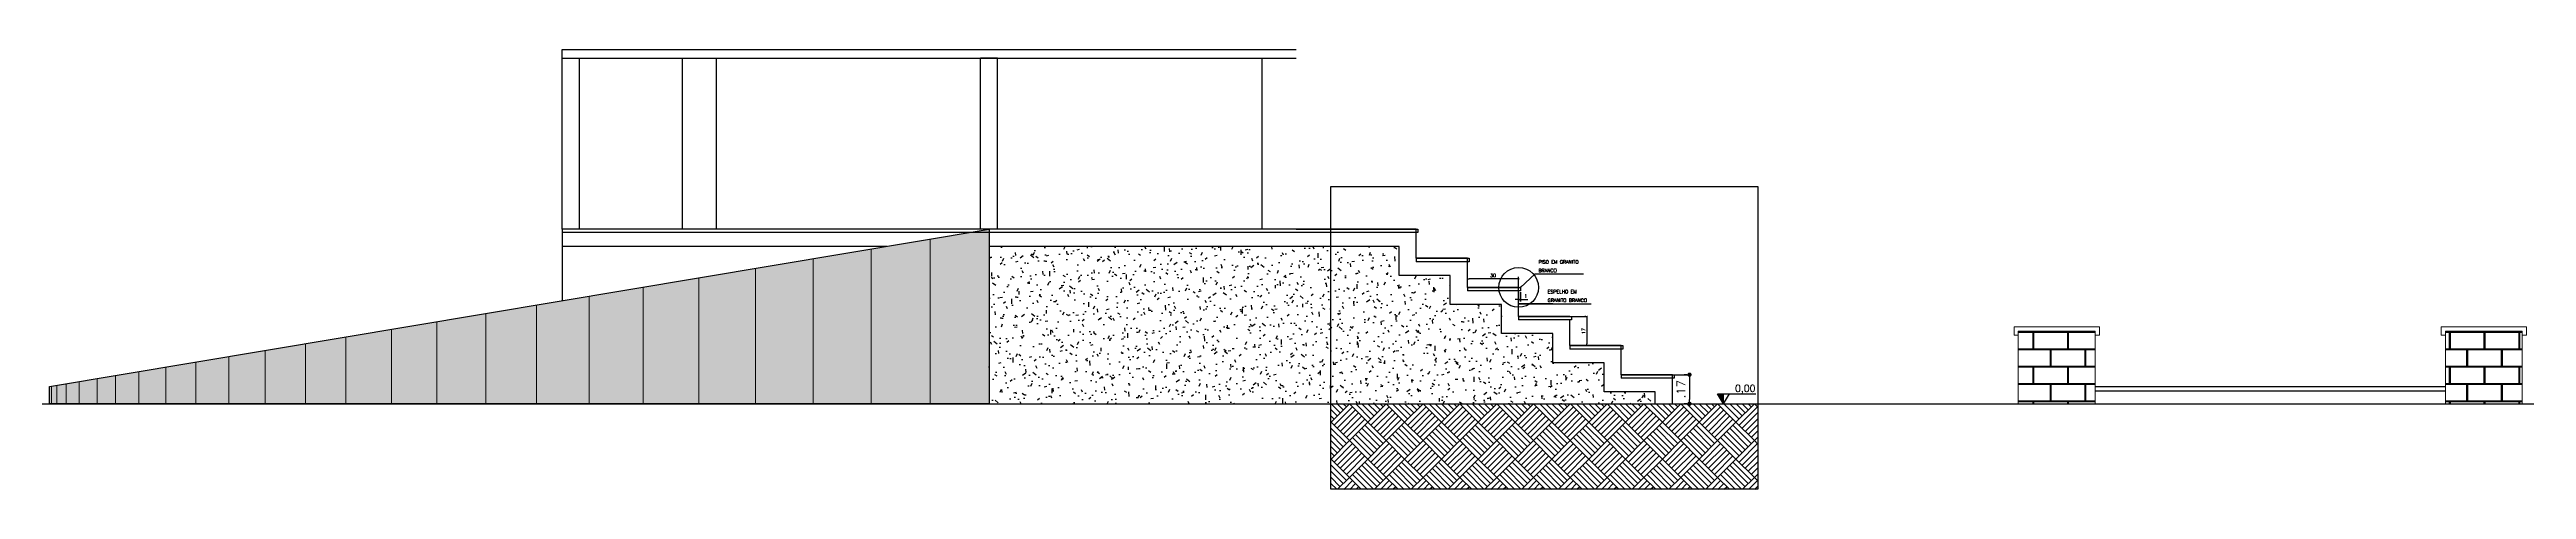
# Model space of a CAD drawing. Extents: x 387222 to 388513, y 9633222 to 9634061.
# Drawn here: x 387646.23 to 387660.73, y 9633376.67 to 9633379.24 of the extents above; entities that cross this region are included whole.
import ezdxf
from ezdxf.enums import TextEntityAlignment as Align

# ---------------------------------------------------------------- set-up
doc = ezdxf.new("R2010")
doc.units = 0
doc.header["$LTSCALE"] = 0.049213
doc.header["$PDSIZE"] = -2.5
doc.linetypes.add('ACAD_PROJEÇÃO', pattern=[0.2, 0.1, -0.1])
doc.layers.get('Defpoints').update_dxf_attribs({"color": 8})
for name, color, linetype in [('AI-Cotas', 12, 'Continuous'), ('AI-Símbolo', 12, 'Continuous'), ('ARQ_VISTA01', 7, 'Continuous'), ('HACH', 8, 'Continuous'), ('HACHURA', 253, 'Continuous'), ('MEIO-FIO', 3, 'Continuous'), ('P1', 1, 'Continuous'), ('P2', 2, 'Continuous'), ('PROJEÇÃO', 8, 'ACAD_PROJEÇÃO')]:
    doc.layers.add(name, color=color, linetype=linetype)
doc.layers.add('PERGOLA', color=2, linetype='Continuous', lineweight=13)
doc.layers.add('Rachura', color=253, linetype='Continuous', lineweight=5)
doc.styles.add('RS', font='ROMANS.SHX', dxfattribs={"width": 1.1})
doc.styles.add('RS10', font='romans.shx', dxfattribs={"height": 0.02})
doc.styles.add('RS25', font='romans.shx', dxfattribs={"height": 0.05})
doc.dimstyles.new('Cota 10', dxfattribs={"dimscale": 0.01, "dimtxt": 0.02, "dimasz": 1, "dimexe": 1.25, "dimexo": 0.625, "dimgap": 1, "dimtad": 1, "dimdec": 0, "dimlfac": 100, "dimzin": 4, "dimdsep": 46, "dimtxsty": 'RS10', "dimblk": 'DOT', "dimcen": 0.1, "dimclrd": 12, "dimclre": 12, "dimclrt": 2, "dimadec": 0, "dimazin": 0, "dimtfac": 1, "dimtdec": 0, "dimtix": 1, "dimtmove": 0, "dimatfit": 3, "dimldrblk": 'DOT', "dimfxl": 1.25, "dimarcsym": 0})
doc.dimstyles.new('Cota 25', dxfattribs={"dimscale": 0.025, "dimtxt": 0.05, "dimasz": 1, "dimexe": 1.25, "dimexo": 0.625, "dimgap": 1, "dimtad": 1, "dimzin": 4, "dimdsep": 46, "dimtxsty": 'RS25', "dimblk": 'DOT', "dimcen": 0.1, "dimclrd": 12, "dimclre": 12, "dimclrt": 2, "dimadec": 0, "dimazin": 0, "dimtfac": 1, "dimtix": 1, "dimtmove": 0, "dimatfit": 3, "dimldrblk": 'DOT', "dimfxl": 1.25, "dimarcsym": 0})
pattern_1 = [(0, (0, 27.89126), (0.1016, 0.1016), [0.1984375, -0.0047625]), (0, (-0.1016, 27.89602), (0.1016, 0.1016), [0.1984375, -0.0047625]), (90, (0, 27.89126), (-0.1016, 0.1016), [-0.1063625, 0.0968375]), (90, (-0.00476, 27.89126), (-0.1016, 0.1016), [-0.1063625, 0.0968375])]

# ---------------------------------------------------------------- blocks, each defined once
blk = doc.blocks.new('_Dot')
at = {"color": 0, "linetype": 'ByBlock', "lineweight": -2}
blk.add_line((-0.5, 0), (-1, 0), dxfattribs=at)
at = {"color": 0, "linetype": 'ByBlock', "const_width": 0.5}
blk.add_lwpolyline([(-0.25, 0, 1), (0.25, 0, 1)], format="xyb", close=True, dxfattribs=at)
blk = doc.blocks.new('*D446')
at = {"layer": 'AI-Cotas', "color": 12, "lineweight": -2, "transparency": 16777216}
for p, q in [((387655.816, 9633377.337), (387655.8, 9633377.337)), ((387655.832, 9633377.312), (387655.832, 9633377.192)), ((387655.816, 9633377.167), (387655.8, 9633377.167))]:
    blk.add_line(p, q, dxfattribs=at)
at = {"layer": 'Defpoints', "color": 0, "transparency": 16777216}
for p in [(387655.832, 9633377.337), (387655.832, 9633377.167), (387655.832, 9633377.167)]:
    blk.add_point(p, dxfattribs=at)
at = {"layer": 'AI-Cotas', "color": 12, "lineweight": -2, "transparency": 16777216, "xscale": 0.025, "yscale": 0.025, "zscale": 0.025}
for p, rotation in [((387655.832, 9633377.337), 90), ((387655.832, 9633377.167), 270)]:
    blk.add_blockref('_Dot', p, dxfattribs=dict(at, rotation=rotation))
at = {"layer": 'AI-Cotas', "color": 2, "transparency": 16777216, "insert": (387655.782, 9633377.252), "char_height": 0.05, "attachment_point": 5, "rotation": 90, "style": 'RS25'}
blk.add_mtext('.17', dxfattribs=at)
blk = doc.blocks.new('*D447')
at = {"layer": 'AI-Cotas', "color": 12, "lineweight": -2, "transparency": 16777216}
for p, q in [((387655.225, 9633377.677), (387655.219, 9633377.677)), ((387655.232, 9633377.667), (387655.232, 9633377.517)), ((387655.225, 9633377.507), (387655.219, 9633377.507))]:
    blk.add_line(p, q, dxfattribs=at)
at = {"layer": 'Defpoints', "color": 0, "transparency": 16777216}
for p in [(387655.232, 9633377.677), (387655.232, 9633377.507), (387655.232, 9633377.507)]:
    blk.add_point(p, dxfattribs=at)
at = {"layer": 'AI-Cotas', "color": 12, "lineweight": -2, "transparency": 16777216, "xscale": 0.01, "yscale": 0.01, "zscale": 0.01}
for p, rotation in [((387655.232, 9633377.677), 90), ((387655.232, 9633377.507), 270)]:
    blk.add_blockref('_Dot', p, dxfattribs=dict(at, rotation=rotation))
at = {"layer": 'AI-Cotas', "color": 2, "transparency": 16777216, "insert": (387655.212, 9633377.592), "char_height": 0.02, "attachment_point": 5, "rotation": 90, "style": 'RS10'}
blk.add_mtext('17', dxfattribs=at)
blk = doc.blocks.new('niv-cort')
at = {"color": 0}
for p, q in [((0, 0), (-0.07, 0.118)), ((-0.07, 0.118), (0.376, 0.118)), ((0, 0), (0.068, 0.118)), ((0, 0), (0, 0.118))]:
    blk.add_line(p, q, dxfattribs=at)
at = {"color": 251}
blk.add_solid([(0, 0), (0, 0.118), (-0.07, 0.118)], dxfattribs=at)
at = {"color": 2, "style": 'RS'}
blk.add_attdef('RN0,00', text='', height=0.08, dxfattribs=at).set_placement((0.373, 0.14), align=Align.RIGHT)
blk = doc.blocks.new('*D448')
at = {"layer": 'AI-Cotas', "color": 12, "lineweight": -2, "transparency": 16777216}
for p, q in [((387654.822, 9633377.777), (387654.812, 9633377.777)), ((387654.832, 9633377.82), (387654.832, 9633377.764)), ((387654.832, 9633377.777), (387654.842, 9633377.777)), ((387654.842, 9633377.82), (387654.842, 9633377.764)), ((387654.852, 9633377.777), (387654.886, 9633377.777))]:
    blk.add_line(p, q, dxfattribs=at)
at = {"layer": 'Defpoints', "color": 0, "transparency": 16777216}
for p in [(387654.832, 9633377.827), (387654.842, 9633377.827), (387654.842, 9633377.777)]:
    blk.add_point(p, dxfattribs=at)
at = {"layer": 'AI-Cotas', "color": 12, "lineweight": -2, "transparency": 16777216, "xscale": 0.01, "yscale": 0.01, "zscale": 0.01}
blk.add_blockref('_Dot', (387654.832, 9633377.777), dxfattribs=at)
at = {"layer": 'AI-Cotas', "color": 12, "lineweight": -2, "transparency": 16777216, "xscale": 0.01, "yscale": 0.01, "zscale": 0.01, "rotation": 180}
blk.add_blockref('_Dot', (387654.842, 9633377.777), dxfattribs=at)
at = {"layer": 'AI-Cotas', "color": 2, "transparency": 16777216, "insert": (387654.874, 9633377.797), "char_height": 0.02, "attachment_point": 5, "style": 'RS10'}
blk.add_mtext('1', dxfattribs=at)
blk = doc.blocks.new('*D449')
at = {"layer": 'AI-Cotas', "color": 12, "lineweight": -2, "transparency": 16777216}
for p, q in [((387654.532, 9633377.853), (387654.532, 9633377.909)), ((387654.832, 9633377.833), (387654.832, 9633377.909)), ((387654.822, 9633377.897), (387654.542, 9633377.897))]:
    blk.add_line(p, q, dxfattribs=at)
at = {"layer": 'Defpoints', "color": 0, "transparency": 16777216}
for p in [(387654.532, 9633377.897), (387654.532, 9633377.847), (387654.832, 9633377.827)]:
    blk.add_point(p, dxfattribs=at)
at = {"layer": 'AI-Cotas', "color": 12, "lineweight": -2, "transparency": 16777216, "xscale": 0.01, "yscale": 0.01, "zscale": 0.01, "rotation": 180}
blk.add_blockref('_Dot', (387654.532, 9633377.897), dxfattribs=at)
at = {"layer": 'AI-Cotas', "color": 12, "lineweight": -2, "transparency": 16777216, "xscale": 0.01, "yscale": 0.01, "zscale": 0.01}
blk.add_blockref('_Dot', (387654.832, 9633377.897), dxfattribs=at)
at = {"layer": 'AI-Cotas', "color": 2, "transparency": 16777216, "insert": (387654.682, 9633377.917), "char_height": 0.02, "attachment_point": 5, "style": 'RS10'}
blk.add_mtext('30', dxfattribs=at)

msp = doc.modelspace()

# ---------------------------------------------------------------- hatches: boundary and pattern name
h = msp.add_hatch()
h.set_pattern_fill('ANSI31', color=256)
h.set_pattern_definition([(45, (0, -10), (-2.2450640303, 2.2450640303), [])])
h.paths.add_polyline_path([(387653.732, 9633377.167), (387656.232, 9633377.167), (387656.232, 9633376.667), (387653.732, 9633376.667)])
at = {"layer": 'ARQ_VISTA01'}
h = msp.add_hatch(dxfattribs=at)
h.set_pattern_fill('AR-B816C', color=256, scale=0.0005)
h.set_pattern_definition(pattern_1)
h.paths.add_polyline_path([(387658.207, 9633377.167), (387658.207, 9633377.592), (387657.757, 9633377.592), (387657.757, 9633377.167)])
h = msp.add_hatch(dxfattribs=at)
h.set_pattern_fill('AR-B816C', color=256, scale=0.0005)
h.set_pattern_definition(pattern_1)
h.paths.add_polyline_path([(387660.257, 9633377.592), (387660.707, 9633377.592), (387660.707, 9633377.167), (387660.257, 9633377.167)])
at = {"layer": 'HACH'}
h = msp.add_hatch(dxfattribs=at)
h.set_pattern_fill('AR-SAND', color=256, scale=0.001, style=0)
h.set_pattern_definition([(37.5, (0, 27.89126), (-0.00160003129598, 0.04894132373293), [0, -0.038608, 0, -0.04318, 0, -0.041275]), (7.5, (0, 27.89126), (0.0449523283138, 0.07168251005684), [0, -0.020828, 0, -0.034798, 0, -0.013335]), (327.5, (-0.03124, 27.89126), (0.07909923702415, 0.00014371846785), [0, -0.0127, 0, -0.04572, 0, -0.05969]), (317.5, (-0.03124, 27.89126), (0.07635564524723, 0.0222929323257), [0, -0.00635, 0, -0.029972, 0, -0.03429])])
h.paths.add_polyline_path([(387646.232, 9633377.167), (387646.232, 9633377.267), (387651.732, 9633378.187), (387651.732, 9633377.167)])
at = {"layer": 'HACHURA'}
h = msp.add_hatch(dxfattribs=at)
h.set_pattern_fill('AR-CONC', color=256, scale=0.001, angle=45)
h.set_pattern_definition([(95, (0, -10), (0.1400946503458, 0.1175533794048), [0.01905, -0.20955]), (40, (0, -10), (-0.1600184531424, 0.110176728579), [0.01524, -0.16764058417]), (145.4514447, (0.01167, -9.9902), (-0.0199237976297, 0.227730102137), [0.0161900088, -0.1780902446]), (91.1842, (-0.03592, -9.96408), (0.2214102432305, 0.1619534128743), [0.028575, -0.314325]), (141.63555761, (-0.01747, -9.95058), (-0.007086617476, 0.342826763615), [0.02428502314, -0.26713560816]), (36.18415117, (-0.03592, -9.96408), (-0.007086617458, 0.342826763616), [0.02285996707, -0.25145973192]), (66, (-0.00898, -9.9551), (0.1795199793093, 0.0348951490744), [0.01905, -0.20955]), (11, (-0.00898, -9.9551), (-0.0865399265223, 0.1739411931938), [0.01524, -0.16764]), (116.451445, (0.00598, -9.95219), (0.0929800518757, 0.2088363427013), [0.0161900088, -0.1780899376]), (82.5, (0, -10), (-0.0576054690678, 0.0619734136736), [0, -0.165608, 0, -0.17018, 0, -0.168275]), (52.5, (0, -10), (-0.0235897273194, 0.1180870002747), [0, -0.097028, 0, -0.161798, 0, -0.064135]), (12.5, (-0.04005, -10.04005), (0.0999278630325, 0.0918261955827), [0, -0.0635, 0, -0.19812, 0, -0.26289]), (2.5, (-0.05801, -10.05801), (0.0867639044182, 0.1227223928811), [0, -0.08255, 0, -0.131572, 0, -0.18669])])
h.paths.add_polyline_path([(387654.432, 9633377.917), (387654.132, 9633377.917), (387654.132, 9633378.087), (387651.732, 9633378.087), (387651.732, 9633377.167), (387655.632, 9633377.167), (387655.632, 9633377.237), (387655.332, 9633377.237), (387655.332, 9633377.407), (387655.032, 9633377.407), (387655.032, 9633377.577), (387654.732, 9633377.577), (387654.732, 9633377.747), (387654.432, 9633377.747)])
h = msp.add_hatch(dxfattribs=at)
h.set_pattern_fill('AR-PARQ1', color=256, scale=0.0005, angle=45)
h.set_pattern_definition([(135, (0, -10), (-0.2155261469057, 1e-17), [0.1524, -0.1524]), (135, (0.01796, -9.98204), (-0.2155261469057, 1e-17), [0.1524, -0.1524]), (135, (0.03592, -9.96408), (-0.2155261469057, 1e-17), [0.1524, -0.1524]), (135, (0.05388, -9.94612), (-0.2155261469057, 1e-17), [0.1524, -0.1524]), (135, (0.07184, -9.92816), (-0.2155261469057, 1e-17), [0.1524, -0.1524]), (135, (0.0898, -9.9102), (-0.2155261469057, 1e-17), [0.1524, -0.1524]), (135, (0.10776, -9.89224), (-0.2155261469057, 1e-17), [0.1524, -0.1524]), (45, (-0.10776, -9.89224), (0.2155261469057, -1e-17), [0.1524, -0.1524]), (45, (-0.12572, -9.87428), (0.2155261469057, -1e-17), [0.1524, -0.1524]), (45, (-0.14368, -9.85632), (0.2155261469057, -1e-17), [0.1524, -0.1524]), (45, (-0.16164, -9.83836), (0.2155261469057, -1e-17), [0.1524, -0.1524]), (45, (-0.1796, -9.8204), (0.2155261469057, -1e-17), [0.1524, -0.1524]), (45, (-0.19757, -9.80243), (0.2155261469057, -1e-17), [0.1524, -0.1524]), (45, (-0.21553, -9.78447), (0.2155261469057, -1e-17), [0.1524, -0.1524])])
h.paths.add_polyline_path([(387653.732, 9633377.167), (387656.232, 9633377.167), (387656.232, 9633376.667), (387653.732, 9633376.667)])

# ---------------------------------------------------------------- linework, layer by layer
for points in [[(387649.935, 9633379.187), (387649.935, 9633378.187)], [(387650.135, 9633379.187), (387650.135, 9633378.187)], [(387653.329, 9633379.187), (387653.329, 9633378.187)], [(387637.754, 9633377.167), (387675.985, 9633377.167)]]:
    msp.add_lwpolyline(points)
msp.add_lwpolyline([(387653.732, 9633377.167), (387656.232, 9633377.167), (387656.232, 9633376.667), (387653.732, 9633376.667)], close=True)
at = {"layer": 'AI-Cotas'}
msp.add_lwpolyline([(387655.032, 9633377.752), (387654.832, 9633377.752)], dxfattribs=at)
at = {"layer": 'Defpoints'}
msp.add_lwpolyline([(387656.232, 9633376.667), (387653.732, 9633376.667), (387653.732, 9633378.437), (387656.232, 9633378.437)], close=True, dxfattribs=at)
at = {"layer": 'MEIO-FIO'}
for points in [[(387646.232, 9633377.167), (387646.232, 9633377.267), (387651.732, 9633378.187), (387651.732, 9633377.167), (387646.232, 9633377.167)], [(387658.207, 9633377.267), (387660.257, 9633377.267)], [(387658.207, 9633377.242), (387660.257, 9633377.242)]]:
    msp.add_lwpolyline(points, dxfattribs=at)
at = {"layer": 'P1'}
msp.add_circle((387654.832, 9633377.847), 0.116, dxfattribs=at)
at = {"layer": 'P2'}
for p, q in [((387649.232, 9633378.187), (387649.232, 9633379.237)), ((387649.332, 9633379.187), (387649.332, 9633378.187)), ((387651.682, 9633378.187), (387651.682, 9633379.187)), ((387651.782, 9633378.187), (387651.782, 9633379.187))]:
    msp.add_line(p, q, dxfattribs=at)
for points in [[(387649.232, 9633379.237), (387653.529, 9633379.237)], [(387649.232, 9633379.187), (387653.529, 9633379.187)], [(387651.782, 9633379.187), (387651.682, 9633379.187)], [(387649.232, 9633378.187), (387649.232, 9633377.769)], [(387653.529, 9633378.187), (387654.242, 9633378.187), (387654.242, 9633378.167), (387649.232, 9633378.167)], [(387654.832, 9633377.847), (387654.532, 9633377.847), (387654.532, 9633378.017), (387654.232, 9633378.017), (387654.232, 9633378.187), (387649.232, 9633378.187)], [(387651.134, 9633378.087), (387649.232, 9633378.087)], [(387655.632, 9633377.167), (387655.632, 9633377.237), (387655.332, 9633377.237), (387655.332, 9633377.407), (387655.032, 9633377.407), (387655.032, 9633377.577), (387654.732, 9633377.577), (387654.732, 9633377.747), (387654.432, 9633377.747), (387654.432, 9633377.917), (387654.132, 9633377.917), (387654.132, 9633378.087), (387651.732, 9633378.087)], [(387654.232, 9633378.017), (387654.542, 9633378.017), (387654.542, 9633377.997), (387654.232, 9633377.997)], [(387654.232, 9633378.017), (387654.232, 9633377.997)], [(387654.532, 9633377.847), (387654.842, 9633377.847), (387654.842, 9633377.827), (387654.532, 9633377.827)], [(387654.532, 9633377.847), (387654.532, 9633377.827)], [(387655.132, 9633377.677), (387654.832, 9633377.677), (387654.832, 9633377.827)], [(387654.832, 9633377.677), (387655.142, 9633377.677), (387655.142, 9633377.657), (387654.832, 9633377.657)], [(387654.832, 9633377.677), (387654.832, 9633377.657)], [(387655.732, 9633377.167), (387655.732, 9633377.337), (387655.432, 9633377.337), (387655.432, 9633377.507), (387655.132, 9633377.507), (387655.132, 9633377.657)], [(387655.132, 9633377.507), (387655.442, 9633377.507), (387655.442, 9633377.487), (387655.132, 9633377.487)], [(387655.132, 9633377.507), (387655.132, 9633377.487)], [(387655.432, 9633377.337), (387655.742, 9633377.337), (387655.742, 9633377.317), (387655.432, 9633377.317)], [(387655.432, 9633377.337), (387655.432, 9633377.317)]]:
    msp.add_lwpolyline(points, dxfattribs=at)
at = {"layer": 'PERGOLA'}
for points in [[(387657.757, 9633377.567), (387657.732, 9633377.567), (387657.732, 9633377.617), (387658.232, 9633377.617), (387658.232, 9633377.567), (387658.207, 9633377.567)], [(387660.707, 9633377.567), (387660.732, 9633377.567), (387660.732, 9633377.617), (387660.232, 9633377.617), (387660.232, 9633377.567), (387660.257, 9633377.567)], [(387658.207, 9633377.167), (387658.207, 9633377.592), (387657.757, 9633377.592), (387657.757, 9633377.167)], [(387660.257, 9633377.167), (387660.257, 9633377.592), (387660.707, 9633377.592), (387660.707, 9633377.167)]]:
    msp.add_lwpolyline(points, dxfattribs=at)
at = {"layer": 'PROJEÇÃO', "ltscale": 10}
for points in [[(387655.132, 9633377.677), (387655.232, 9633377.677), (387655.232, 9633377.677)], [(387655.732, 9633377.337), (387655.832, 9633377.337), (387655.832, 9633377.337)]]:
    msp.add_lwpolyline(points, dxfattribs=at)
at = {"layer": 'Rachura'}
for p, q in [((387651.042, 9633377.167), (387651.042, 9633378.071)), ((387651.386, 9633377.167), (387651.386, 9633378.129)), ((387650.364, 9633377.167), (387650.364, 9633377.958)), ((387650.703, 9633377.167), (387650.703, 9633378.015)), ((387649.39, 9633377.167), (387649.39, 9633377.795)), ((387649.707, 9633377.167), (387649.707, 9633377.848)), ((387650.032, 9633377.167), (387650.032, 9633377.902)), ((387648.499, 9633377.167), (387648.499, 9633377.646)), ((387648.785, 9633377.167), (387648.785, 9633377.694)), ((387649.082, 9633377.167), (387649.082, 9633377.744)), ((387647.494, 9633377.167), (387647.494, 9633377.478)), ((387647.73, 9633377.167), (387647.73, 9633377.517)), ((387647.967, 9633377.167), (387647.967, 9633377.557)), ((387648.233, 9633377.167), (387648.233, 9633377.601)), ((387646.618, 9633377.167), (387646.618, 9633377.331)), ((387646.755, 9633377.167), (387646.755, 9633377.354)), ((387646.912, 9633377.167), (387646.912, 9633377.381)), ((387647.088, 9633377.167), (387647.088, 9633377.41)), ((387647.282, 9633377.167), (387647.282, 9633377.442)), ((387646.243, 9633377.167), (387646.243, 9633377.269)), ((387646.275, 9633377.167), (387646.275, 9633377.274)), ((387646.329, 9633377.167), (387646.329, 9633377.283)), ((387646.405, 9633377.167), (387646.405, 9633377.296)), ((387646.511, 9633377.167), (387646.511, 9633377.313))]:
    msp.add_line(p, q, dxfattribs=at)

# ---------------------------------------------------------------- block references
at = {"layer": 'AI-Símbolo', "xscale": 0.5, "yscale": 0.5, "zscale": 0.5}
msp.add_blockref('niv-cort', (387656.032, 9633377.167), dxfattribs=at).add_auto_attribs({'RN0,00': '0,00'})

# ---------------------------------------------------------------- texts
at = {"color": 2, "insert": (387654.948, 9633377.936), "char_height": 0.02, "attachment_point": 7, "style": 'RS10'}
msp.add_mtext('\\pxsm1.5;PISO EM GRANITO\\PBRANCO', dxfattribs=at)
at = {"layer": 'AI-Cotas', "color": 2, "insert": (387655.002, 9633377.762), "char_height": 0.02, "attachment_point": 7, "style": 'RS10'}
msp.add_mtext('\\pxsm1.5;ESPELHO EM\\PGRANITO BRANCO', dxfattribs=at)

# ---------------------------------------------------------------- dimensions: what is measured, and where the dimension line sits
at = {"layer": 'AI-Cotas'}
dim = msp.add_linear_dim(base=(387654.532, 9633377.897), p1=(387654.832, 9633377.827), p2=(387654.532, 9633377.847), dimstyle='Cota 10', dxfattribs=at)
dim.commit()
dim.dimension.update_dxf_attribs({"geometry": '*D449', "text_midpoint": (387654.682, 9633377.917)})
dim = msp.add_linear_dim(base=(387654.842, 9633377.777), p1=(387654.832, 9633377.827), p2=(387654.842, 9633377.827), dimstyle='Cota 10', dxfattribs=at)
dim.commit()
dim.dimension.update_dxf_attribs({"geometry": '*D448', "text_midpoint": (387654.874, 9633377.777), "dimtype": 160})
for base, p1, p2, dimstyle, picture, middle in [((387655.232, 9633377.507), (387655.232, 9633377.677), (387655.232, 9633377.507), 'Cota 10', '*D447', (387655.212, 9633377.592)), ((387655.832, 9633377.167), (387655.832, 9633377.337), (387655.832, 9633377.167), 'Cota 25', '*D446', (387655.782, 9633377.252))]:
    dim = msp.add_linear_dim(base=base, p1=p1, p2=p2, angle=90, dimstyle=dimstyle, dxfattribs=at)
    dim.commit()
    dim.dimension.update_dxf_attribs({"geometry": picture, "text_midpoint": middle})

# ---------------------------------------------------------------- leaders
at = {"annotation_type": 0, "has_hookline": 1, "hookline_direction": 0, "text_width": 0.264}
msp.add_leader([(387654.842, 9633377.847), (387654.928, 9633377.926), (387654.938, 9633377.926)], dimstyle='Cota 10', dxfattribs=at)
at = {"layer": 'AI-Cotas', "annotation_type": 0, "has_hookline": 1, "hookline_direction": 0, "text_width": 0.255}
msp.add_leader([(387654.832, 9633377.752), (387654.992, 9633377.752)], dimstyle='Cota 10', dxfattribs=at)

doc.saveas('drawing.dxf')
